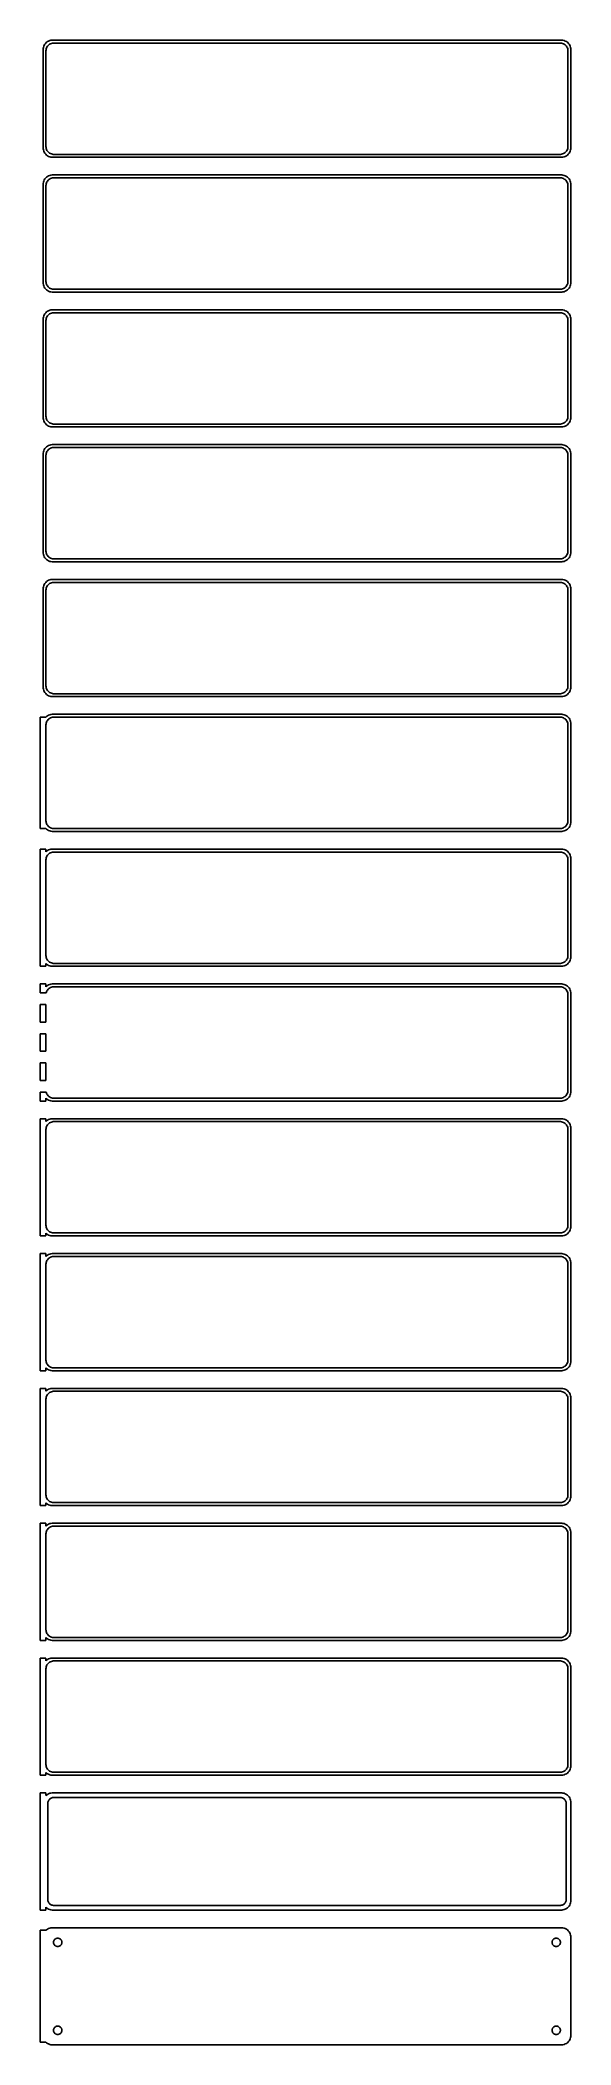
# Model space of a CAD drawing. Header units: metres. Extents: x -136 to 135, y 1005 to 2031.
import ezdxf

# ---------------------------------------------------------------- set-up
doc = ezdxf.new("R2010")
doc.units = ezdxf.units.M

msp = doc.modelspace()

# ---------------------------------------------------------------- linework, layer by layer
for p, q in [((-134.961, 2026.63), (-135, 2026)), ((-135, 2026), (-135, 1976)), ((-134.843, 2027.24), (-134.961, 2026.63)), ((-134.649, 2027.84), (-134.843, 2027.24)), ((-134.382, 2028.41), (-134.649, 2027.84)), ((-134.045, 2028.94), (-134.382, 2028.41)), ((-133.645, 2029.42), (-134.045, 2028.94)), ((-133.187, 2029.85), (-133.645, 2029.42)), ((-133.5, 2025.5), (-133.468, 2026)), ((-133.5, 1976.5), (-133.5, 2025.5)), ((-133.468, 2026), (-133.374, 2026.49)), ((-133.374, 2026.49), (-133.219, 2026.97)), ((-133.219, 2026.97), (-133.005, 2027.43)), ((-132.679, 2030.22), (-133.187, 2029.85)), ((-133.005, 2027.43), (-132.736, 2027.85)), ((-132.736, 2027.85), (-132.416, 2028.24)), ((-132.129, 2030.52), (-132.679, 2030.22)), ((-132.416, 2028.24), (-132.05, 2028.58)), ((-131.545, 2030.76), (-132.129, 2030.52)), ((-132.05, 2028.58), (-131.643, 2028.88)), ((-131.643, 2028.88), (-131.203, 2029.12)), ((-130.937, 2030.91), (-131.545, 2030.76)), ((-131.203, 2029.12), (-130.736, 2029.3)), ((-130.314, 2030.99), (-130.937, 2030.91)), ((-130.736, 2029.3), (-130.25, 2029.43)), ((130.314, 2030.99), (-130.314, 2030.99)), ((-130.25, 2029.43), (-129.751, 2029.49)), ((-129.751, 2029.49), (129.751, 2029.49)), ((129.751, 2029.49), (130.25, 2029.43)), ((130.25, 2029.43), (130.736, 2029.3)), ((130.937, 2030.91), (130.314, 2030.99)), ((130.736, 2029.3), (131.203, 2029.12)), ((131.545, 2030.76), (130.937, 2030.91)), ((131.203, 2029.12), (131.643, 2028.88)), ((132.129, 2030.52), (131.545, 2030.76)), ((131.643, 2028.88), (132.05, 2028.58)), ((132.05, 2028.58), (132.416, 2028.24)), ((132.679, 2030.22), (132.129, 2030.52)), ((132.416, 2028.24), (132.736, 2027.85)), ((133.187, 2029.85), (132.679, 2030.22)), ((132.736, 2027.85), (133.005, 2027.43)), ((133.005, 2027.43), (133.219, 2026.97)), ((133.645, 2029.42), (133.187, 2029.85)), ((133.219, 2026.97), (133.374, 2026.49)), ((133.374, 2026.49), (133.468, 2026)), ((133.468, 2026), (133.5, 2025.5)), ((133.5, 2025.5), (133.5, 1976.5)), ((134.045, 2028.94), (133.645, 2029.42)), ((134.382, 2028.41), (134.045, 2028.94)), ((134.649, 2027.84), (134.382, 2028.41)), ((134.843, 2027.24), (134.649, 2027.84)), ((134.961, 2026.63), (134.843, 2027.24)), ((135, 2026), (134.961, 2026.63)), ((135, 1976), (135, 2026)), ((-135, 1976), (-134.961, 1975.37)), ((-134.961, 1975.37), (-134.843, 1974.76)), ((-134.843, 1974.76), (-134.649, 1974.16)), ((-134.649, 1974.16), (-134.382, 1973.59)), ((-134.382, 1973.59), (-134.045, 1973.06)), ((-134.045, 1973.06), (-133.645, 1972.58)), ((-133.645, 1972.58), (-133.187, 1972.15)), ((-133.468, 1976), (-133.5, 1976.5)), ((-133.374, 1975.51), (-133.468, 1976)), ((-133.219, 1975.03), (-133.374, 1975.51)), ((-133.005, 1974.57), (-133.219, 1975.03)), ((-133.187, 1972.15), (-132.679, 1971.78)), ((-132.736, 1974.15), (-133.005, 1974.57)), ((-132.416, 1973.76), (-132.736, 1974.15)), ((-132.679, 1971.78), (-132.129, 1971.48)), ((-132.05, 1973.42), (-132.416, 1973.76)), ((-132.129, 1971.48), (-131.545, 1971.24)), ((-131.643, 1973.12), (-132.05, 1973.42)), ((-131.203, 1972.88), (-131.643, 1973.12)), ((-131.545, 1971.24), (-130.937, 1971.09)), ((-130.736, 1972.7), (-131.203, 1972.88)), ((-130.937, 1971.09), (-130.314, 1971.01)), ((-130.25, 1972.57), (-130.736, 1972.7)), ((-130.314, 1971.01), (130.314, 1971.01)), ((-129.751, 1972.51), (-130.25, 1972.57)), ((129.751, 1972.51), (-129.751, 1972.51)), ((130.25, 1972.57), (129.751, 1972.51)), ((130.736, 1972.7), (130.25, 1972.57)), ((130.314, 1971.01), (130.937, 1971.09)), ((131.203, 1972.88), (130.736, 1972.7)), ((130.937, 1971.09), (131.545, 1971.24)), ((131.643, 1973.12), (131.203, 1972.88)), ((131.545, 1971.24), (132.129, 1971.48)), ((132.05, 1973.42), (131.643, 1973.12)), ((132.416, 1973.76), (132.05, 1973.42)), ((132.129, 1971.48), (132.679, 1971.78)), ((132.736, 1974.15), (132.416, 1973.76)), ((132.679, 1971.78), (133.187, 1972.15)), ((133.005, 1974.57), (132.736, 1974.15)), ((133.219, 1975.03), (133.005, 1974.57)), ((133.187, 1972.15), (133.645, 1972.58)), ((133.374, 1975.51), (133.219, 1975.03)), ((133.468, 1976), (133.374, 1975.51)), ((133.5, 1976.5), (133.468, 1976)), ((133.645, 1972.58), (134.045, 1973.06)), ((134.045, 1973.06), (134.382, 1973.59)), ((134.382, 1973.59), (134.649, 1974.16)), ((134.649, 1974.16), (134.843, 1974.76)), ((134.843, 1974.76), (134.961, 1975.37)), ((134.961, 1975.37), (135, 1976)), ((-134.045, 1959.94), (-134.382, 1959.41)), ((-133.645, 1960.42), (-134.045, 1959.94)), ((-133.187, 1960.85), (-133.645, 1960.42)), ((-132.679, 1961.22), (-133.187, 1960.85)), ((-132.129, 1961.52), (-132.679, 1961.22)), ((-131.545, 1961.76), (-132.129, 1961.52)), ((-132.05, 1959.58), (-131.643, 1959.88)), ((-131.643, 1959.88), (-131.203, 1960.12)), ((-130.937, 1961.91), (-131.545, 1961.76)), ((-131.203, 1960.12), (-130.736, 1960.3)), ((-130.314, 1961.99), (-130.937, 1961.91)), ((-130.736, 1960.3), (-130.25, 1960.43)), ((130.314, 1961.99), (-130.314, 1961.99)), ((-130.25, 1960.43), (-129.751, 1960.49)), ((-129.751, 1960.49), (129.751, 1960.49)), ((129.751, 1960.49), (130.25, 1960.43)), ((130.25, 1960.43), (130.736, 1960.3)), ((130.937, 1961.91), (130.314, 1961.99)), ((130.736, 1960.3), (131.203, 1960.12)), ((131.545, 1961.76), (130.937, 1961.91)), ((131.203, 1960.12), (131.643, 1959.88)), ((132.129, 1961.52), (131.545, 1961.76)), ((131.643, 1959.88), (132.05, 1959.58)), ((132.679, 1961.22), (132.129, 1961.52)), ((133.187, 1960.85), (132.679, 1961.22)), ((133.645, 1960.42), (133.187, 1960.85)), ((134.045, 1959.94), (133.645, 1960.42)), ((134.382, 1959.41), (134.045, 1959.94)), ((-134.961, 1957.63), (-135, 1957)), ((-135, 1957), (-135, 1907)), ((-134.843, 1958.24), (-134.961, 1957.63)), ((-134.649, 1958.84), (-134.843, 1958.24)), ((-134.382, 1959.41), (-134.649, 1958.84)), ((-133.5, 1956.5), (-133.468, 1957)), ((-133.5, 1907.5), (-133.5, 1956.5)), ((-133.468, 1957), (-133.374, 1957.49)), ((-133.374, 1957.49), (-133.219, 1957.97)), ((-133.219, 1957.97), (-133.005, 1958.43)), ((-133.005, 1958.43), (-132.736, 1958.85)), ((-132.736, 1958.85), (-132.416, 1959.24)), ((-132.416, 1959.24), (-132.05, 1959.58)), ((132.05, 1959.58), (132.416, 1959.24)), ((132.416, 1959.24), (132.736, 1958.85)), ((132.736, 1958.85), (133.005, 1958.43)), ((133.005, 1958.43), (133.219, 1957.97)), ((133.219, 1957.97), (133.374, 1957.49)), ((133.374, 1957.49), (133.468, 1957)), ((133.468, 1957), (133.5, 1956.5)), ((133.5, 1956.5), (133.5, 1907.5)), ((134.649, 1958.84), (134.382, 1959.41)), ((134.843, 1958.24), (134.649, 1958.84)), ((134.961, 1957.63), (134.843, 1958.24)), ((135, 1957), (134.961, 1957.63)), ((135, 1907), (135, 1957)), ((-135, 1907), (-134.961, 1906.37)), ((-134.961, 1906.37), (-134.843, 1905.76)), ((-134.843, 1905.76), (-134.649, 1905.16)), ((-134.649, 1905.16), (-134.382, 1904.59)), ((-134.382, 1904.59), (-134.045, 1904.06)), ((-134.045, 1904.06), (-133.645, 1903.58)), ((-133.645, 1903.58), (-133.187, 1903.15)), ((-133.468, 1907), (-133.5, 1907.5)), ((-133.374, 1906.51), (-133.468, 1907)), ((-133.219, 1906.03), (-133.374, 1906.51)), ((-133.005, 1905.57), (-133.219, 1906.03)), ((-133.187, 1903.15), (-132.679, 1902.78)), ((-132.736, 1905.15), (-133.005, 1905.57)), ((-132.416, 1904.76), (-132.736, 1905.15)), ((-132.679, 1902.78), (-132.129, 1902.48)), ((-132.05, 1904.42), (-132.416, 1904.76)), ((-132.129, 1902.48), (-131.545, 1902.24)), ((-131.643, 1904.12), (-132.05, 1904.42)), ((-131.203, 1903.88), (-131.643, 1904.12)), ((-131.545, 1902.24), (-130.937, 1902.09)), ((-130.736, 1903.7), (-131.203, 1903.88)), ((-130.937, 1902.09), (-130.314, 1902.01)), ((-130.25, 1903.57), (-130.736, 1903.7)), ((-130.314, 1902.01), (130.314, 1902.01)), ((-129.751, 1903.51), (-130.25, 1903.57)), ((129.751, 1903.51), (-129.751, 1903.51)), ((130.25, 1903.57), (129.751, 1903.51)), ((130.736, 1903.7), (130.25, 1903.57)), ((130.314, 1902.01), (130.937, 1902.09)), ((131.203, 1903.88), (130.736, 1903.7)), ((130.937, 1902.09), (131.545, 1902.24)), ((131.643, 1904.12), (131.203, 1903.88)), ((131.545, 1902.24), (132.129, 1902.48)), ((132.05, 1904.42), (131.643, 1904.12)), ((132.416, 1904.76), (132.05, 1904.42)), ((132.129, 1902.48), (132.679, 1902.78)), ((132.736, 1905.15), (132.416, 1904.76)), ((132.679, 1902.78), (133.187, 1903.15)), ((133.005, 1905.57), (132.736, 1905.15)), ((133.219, 1906.03), (133.005, 1905.57)), ((133.187, 1903.15), (133.645, 1903.58)), ((133.374, 1906.51), (133.219, 1906.03)), ((133.468, 1907), (133.374, 1906.51)), ((133.5, 1907.5), (133.468, 1907)), ((133.645, 1903.58), (134.045, 1904.06)), ((134.045, 1904.06), (134.382, 1904.59)), ((134.382, 1904.59), (134.649, 1905.16)), ((134.649, 1905.16), (134.843, 1905.76)), ((134.843, 1905.76), (134.961, 1906.37)), ((134.961, 1906.37), (135, 1907)), ((-134.961, 1888.63), (-135, 1888)), ((-135, 1888), (-135, 1838)), ((-134.843, 1889.24), (-134.961, 1888.63)), ((-134.649, 1889.84), (-134.843, 1889.24)), ((-134.382, 1890.41), (-134.649, 1889.84)), ((-134.045, 1890.94), (-134.382, 1890.41)), ((-133.645, 1891.42), (-134.045, 1890.94)), ((-133.187, 1891.85), (-133.645, 1891.42)), ((-133.5, 1887.5), (-133.468, 1888)), ((-133.468, 1888), (-133.374, 1888.49)), ((-133.374, 1888.49), (-133.219, 1888.97)), ((-133.219, 1888.97), (-133.005, 1889.43)), ((-132.679, 1892.22), (-133.187, 1891.85)), ((-133.005, 1889.43), (-132.736, 1889.85)), ((-132.736, 1889.85), (-132.416, 1890.24)), ((-132.129, 1892.52), (-132.679, 1892.22)), ((-132.416, 1890.24), (-132.05, 1890.58)), ((-131.545, 1892.76), (-132.129, 1892.52)), ((-132.05, 1890.58), (-131.643, 1890.88)), ((-131.643, 1890.88), (-131.203, 1891.12)), ((-130.937, 1892.91), (-131.545, 1892.76)), ((-131.203, 1891.12), (-130.736, 1891.3)), ((-130.314, 1892.99), (-130.937, 1892.91)), ((-130.736, 1891.3), (-130.25, 1891.43)), ((130.314, 1892.99), (-130.314, 1892.99)), ((-130.25, 1891.43), (-129.751, 1891.49)), ((-129.751, 1891.49), (129.751, 1891.49)), ((129.751, 1891.49), (130.25, 1891.43)), ((130.25, 1891.43), (130.736, 1891.3)), ((130.937, 1892.91), (130.314, 1892.99)), ((130.736, 1891.3), (131.203, 1891.12)), ((131.545, 1892.76), (130.937, 1892.91)), ((131.203, 1891.12), (131.643, 1890.88)), ((132.129, 1892.52), (131.545, 1892.76)), ((131.643, 1890.88), (132.05, 1890.58)), ((132.05, 1890.58), (132.416, 1890.24)), ((132.679, 1892.22), (132.129, 1892.52)), ((132.416, 1890.24), (132.736, 1889.85)), ((133.187, 1891.85), (132.679, 1892.22)), ((132.736, 1889.85), (133.005, 1889.43)), ((133.005, 1889.43), (133.219, 1888.97)), ((133.645, 1891.42), (133.187, 1891.85)), ((133.219, 1888.97), (133.374, 1888.49)), ((133.374, 1888.49), (133.468, 1888)), ((133.468, 1888), (133.5, 1887.5)), ((134.045, 1890.94), (133.645, 1891.42)), ((134.382, 1890.41), (134.045, 1890.94)), ((134.649, 1889.84), (134.382, 1890.41)), ((134.843, 1889.24), (134.649, 1889.84)), ((134.961, 1888.63), (134.843, 1889.24)), ((135, 1888), (134.961, 1888.63)), ((135, 1838), (135, 1888)), ((-133.5, 1838.5), (-133.5, 1887.5)), ((133.5, 1887.5), (133.5, 1838.5)), ((-135, 1838), (-134.961, 1837.37)), ((-134.961, 1837.37), (-134.843, 1836.76)), ((-134.843, 1836.76), (-134.649, 1836.16)), ((-133.468, 1838), (-133.5, 1838.5)), ((-133.374, 1837.51), (-133.468, 1838)), ((-133.219, 1837.03), (-133.374, 1837.51)), ((-133.005, 1836.57), (-133.219, 1837.03)), ((-132.736, 1836.15), (-133.005, 1836.57)), ((133.005, 1836.57), (132.736, 1836.15)), ((133.219, 1837.03), (133.005, 1836.57)), ((133.374, 1837.51), (133.219, 1837.03)), ((133.468, 1838), (133.374, 1837.51)), ((133.5, 1838.5), (133.468, 1838)), ((134.649, 1836.16), (134.843, 1836.76)), ((134.843, 1836.76), (134.961, 1837.37)), ((134.961, 1837.37), (135, 1838)), ((-134.649, 1836.16), (-134.382, 1835.59)), ((-134.382, 1835.59), (-134.045, 1835.06)), ((-134.045, 1835.06), (-133.645, 1834.58)), ((-133.645, 1834.58), (-133.187, 1834.15)), ((-133.187, 1834.15), (-132.679, 1833.78)), ((-132.416, 1835.76), (-132.736, 1836.15)), ((-132.679, 1833.78), (-132.129, 1833.48)), ((-132.05, 1835.42), (-132.416, 1835.76)), ((-132.129, 1833.48), (-131.545, 1833.24)), ((-131.643, 1835.12), (-132.05, 1835.42)), ((-131.203, 1834.88), (-131.643, 1835.12)), ((-131.545, 1833.24), (-130.937, 1833.09)), ((-130.736, 1834.7), (-131.203, 1834.88)), ((-130.937, 1833.09), (-130.314, 1833.01)), ((-130.25, 1834.57), (-130.736, 1834.7)), ((-130.314, 1833.01), (130.314, 1833.01)), ((-129.751, 1834.51), (-130.25, 1834.57)), ((129.751, 1834.51), (-129.751, 1834.51)), ((130.25, 1834.57), (129.751, 1834.51)), ((130.736, 1834.7), (130.25, 1834.57)), ((130.314, 1833.01), (130.937, 1833.09)), ((131.203, 1834.88), (130.736, 1834.7)), ((130.937, 1833.09), (131.545, 1833.24)), ((131.643, 1835.12), (131.203, 1834.88)), ((131.545, 1833.24), (132.129, 1833.48)), ((132.05, 1835.42), (131.643, 1835.12)), ((132.416, 1835.76), (132.05, 1835.42)), ((132.129, 1833.48), (132.679, 1833.78)), ((132.736, 1836.15), (132.416, 1835.76)), ((132.679, 1833.78), (133.187, 1834.15)), ((133.187, 1834.15), (133.645, 1834.58)), ((133.645, 1834.58), (134.045, 1835.06)), ((134.045, 1835.06), (134.382, 1835.59)), ((134.382, 1835.59), (134.649, 1836.16)), ((-134.961, 1819.63), (-135, 1819)), ((-135, 1819), (-135, 1769)), ((-134.843, 1820.24), (-134.961, 1819.63)), ((-134.649, 1820.84), (-134.843, 1820.24)), ((-134.382, 1821.41), (-134.649, 1820.84)), ((-134.045, 1821.94), (-134.382, 1821.41)), ((-133.645, 1822.42), (-134.045, 1821.94)), ((-133.187, 1822.85), (-133.645, 1822.42)), ((-133.5, 1818.5), (-133.468, 1819)), ((-133.5, 1769.5), (-133.5, 1818.5)), ((-133.468, 1819), (-133.374, 1819.49)), ((-133.374, 1819.49), (-133.219, 1819.97)), ((-133.219, 1819.97), (-133.005, 1820.43)), ((-132.679, 1823.22), (-133.187, 1822.85)), ((-133.005, 1820.43), (-132.736, 1820.85)), ((-132.736, 1820.85), (-132.416, 1821.24)), ((-132.129, 1823.52), (-132.679, 1823.22)), ((-132.416, 1821.24), (-132.05, 1821.58)), ((-131.545, 1823.76), (-132.129, 1823.52)), ((-132.05, 1821.58), (-131.643, 1821.88)), ((-131.643, 1821.88), (-131.203, 1822.12)), ((-130.937, 1823.91), (-131.545, 1823.76)), ((-131.203, 1822.12), (-130.736, 1822.3)), ((-130.314, 1823.99), (-130.937, 1823.91)), ((-130.736, 1822.3), (-130.25, 1822.43)), ((130.314, 1823.99), (-130.314, 1823.99)), ((-130.25, 1822.43), (-129.751, 1822.49)), ((-129.751, 1822.49), (129.751, 1822.49)), ((129.751, 1822.49), (130.25, 1822.43)), ((130.25, 1822.43), (130.736, 1822.3)), ((130.937, 1823.91), (130.314, 1823.99)), ((130.736, 1822.3), (131.203, 1822.12)), ((131.545, 1823.76), (130.937, 1823.91)), ((131.203, 1822.12), (131.643, 1821.88)), ((132.129, 1823.52), (131.545, 1823.76)), ((131.643, 1821.88), (132.05, 1821.58)), ((132.05, 1821.58), (132.416, 1821.24)), ((132.679, 1823.22), (132.129, 1823.52)), ((132.416, 1821.24), (132.736, 1820.85)), ((133.187, 1822.85), (132.679, 1823.22)), ((132.736, 1820.85), (133.005, 1820.43)), ((133.005, 1820.43), (133.219, 1819.97)), ((133.645, 1822.42), (133.187, 1822.85)), ((133.219, 1819.97), (133.374, 1819.49)), ((133.374, 1819.49), (133.468, 1819)), ((133.468, 1819), (133.5, 1818.5)), ((133.5, 1818.5), (133.5, 1769.5)), ((134.045, 1821.94), (133.645, 1822.42)), ((134.382, 1821.41), (134.045, 1821.94)), ((134.649, 1820.84), (134.382, 1821.41)), ((134.843, 1820.24), (134.649, 1820.84)), ((134.961, 1819.63), (134.843, 1820.24)), ((135, 1819), (134.961, 1819.63)), ((135, 1769), (135, 1819)), ((-135, 1769), (-134.961, 1768.37)), ((-134.961, 1768.37), (-134.843, 1767.76)), ((-134.843, 1767.76), (-134.649, 1767.16)), ((-134.649, 1767.16), (-134.382, 1766.59)), ((-134.382, 1766.59), (-134.045, 1766.06)), ((-134.045, 1766.06), (-133.645, 1765.58)), ((-133.645, 1765.58), (-133.187, 1765.15)), ((-133.468, 1769), (-133.5, 1769.5)), ((-133.374, 1768.51), (-133.468, 1769)), ((-133.219, 1768.03), (-133.374, 1768.51)), ((-133.005, 1767.57), (-133.219, 1768.03)), ((-133.187, 1765.15), (-132.679, 1764.78)), ((-132.736, 1767.15), (-133.005, 1767.57)), ((-132.416, 1766.76), (-132.736, 1767.15)), ((-132.679, 1764.78), (-132.129, 1764.48)), ((-132.05, 1766.42), (-132.416, 1766.76)), ((-131.643, 1766.12), (-132.05, 1766.42)), ((-131.203, 1765.88), (-131.643, 1766.12)), ((-130.736, 1765.7), (-131.203, 1765.88)), ((-130.25, 1765.57), (-130.736, 1765.7)), ((-129.751, 1765.51), (-130.25, 1765.57)), ((129.751, 1765.51), (-129.751, 1765.51)), ((130.25, 1765.57), (129.751, 1765.51)), ((130.736, 1765.7), (130.25, 1765.57)), ((131.203, 1765.88), (130.736, 1765.7)), ((131.643, 1766.12), (131.203, 1765.88)), ((132.05, 1766.42), (131.643, 1766.12)), ((132.416, 1766.76), (132.05, 1766.42)), ((132.129, 1764.48), (132.679, 1764.78)), ((132.736, 1767.15), (132.416, 1766.76)), ((132.679, 1764.78), (133.187, 1765.15)), ((133.005, 1767.57), (132.736, 1767.15)), ((133.219, 1768.03), (133.005, 1767.57)), ((133.187, 1765.15), (133.645, 1765.58)), ((133.374, 1768.51), (133.219, 1768.03)), ((133.468, 1769), (133.374, 1768.51)), ((133.5, 1769.5), (133.468, 1769)), ((133.645, 1765.58), (134.045, 1766.06)), ((134.045, 1766.06), (134.382, 1766.59)), ((134.382, 1766.59), (134.649, 1767.16)), ((134.649, 1767.16), (134.843, 1767.76)), ((134.843, 1767.76), (134.961, 1768.37)), ((134.961, 1768.37), (135, 1769)), ((-132.129, 1754.52), (-132.679, 1754.22)), ((-132.129, 1764.48), (-131.545, 1764.24)), ((-131.545, 1754.76), (-132.129, 1754.52)), ((-131.545, 1764.24), (-130.937, 1764.09)), ((-130.937, 1754.91), (-131.545, 1754.76)), ((-130.937, 1764.09), (-130.314, 1764.01)), ((-130.314, 1754.99), (-130.937, 1754.91)), ((-130.314, 1764.01), (130.314, 1764.01)), ((130.314, 1754.99), (-130.314, 1754.99)), ((130.314, 1764.01), (130.937, 1764.09)), ((130.937, 1754.91), (130.314, 1754.99)), ((130.937, 1764.09), (131.545, 1764.24)), ((131.545, 1754.76), (130.937, 1754.91)), ((131.545, 1764.24), (132.129, 1764.48)), ((132.129, 1754.52), (131.545, 1754.76)), ((132.679, 1754.22), (132.129, 1754.52)), ((-134.961, 1750.63), (-135, 1750)), ((-135, 1750), (-135, 1700)), ((-134.843, 1751.24), (-134.961, 1750.63)), ((-134.649, 1751.84), (-134.843, 1751.24)), ((-134.382, 1752.41), (-134.649, 1751.84)), ((-134.045, 1752.94), (-134.382, 1752.41)), ((-133.645, 1753.42), (-134.045, 1752.94)), ((-133.187, 1753.85), (-133.645, 1753.42)), ((-133.5, 1749.5), (-133.468, 1750)), ((-133.5, 1700.5), (-133.5, 1749.5)), ((-133.468, 1750), (-133.374, 1750.49)), ((-133.374, 1750.49), (-133.219, 1750.97)), ((-133.219, 1750.97), (-133.005, 1751.43)), ((-132.679, 1754.22), (-133.187, 1753.85)), ((-133.005, 1751.43), (-132.736, 1751.85)), ((-132.736, 1751.85), (-132.416, 1752.24)), ((-132.416, 1752.24), (-132.05, 1752.58)), ((-132.05, 1752.58), (-131.643, 1752.88)), ((-131.643, 1752.88), (-131.203, 1753.12)), ((-131.203, 1753.12), (-130.736, 1753.3)), ((-130.736, 1753.3), (-130.25, 1753.43)), ((-130.25, 1753.43), (-129.751, 1753.49)), ((-129.751, 1753.49), (129.751, 1753.49)), ((129.751, 1753.49), (130.25, 1753.43)), ((130.25, 1753.43), (130.736, 1753.3)), ((130.736, 1753.3), (131.203, 1753.12)), ((131.203, 1753.12), (131.643, 1752.88)), ((131.643, 1752.88), (132.05, 1752.58)), ((132.05, 1752.58), (132.416, 1752.24)), ((132.416, 1752.24), (132.736, 1751.85)), ((133.187, 1753.85), (132.679, 1754.22)), ((132.736, 1751.85), (133.005, 1751.43)), ((133.005, 1751.43), (133.219, 1750.97)), ((133.645, 1753.42), (133.187, 1753.85)), ((133.219, 1750.97), (133.374, 1750.49)), ((133.374, 1750.49), (133.468, 1750)), ((133.468, 1750), (133.5, 1749.5)), ((133.5, 1749.5), (133.5, 1700.5)), ((134.045, 1752.94), (133.645, 1753.42)), ((134.382, 1752.41), (134.045, 1752.94)), ((134.649, 1751.84), (134.382, 1752.41)), ((134.843, 1751.24), (134.649, 1751.84)), ((134.961, 1750.63), (134.843, 1751.24)), ((135, 1750), (134.961, 1750.63)), ((135, 1700), (135, 1750)), ((-135, 1700), (-134.961, 1699.37)), ((-134.961, 1699.37), (-134.843, 1698.76)), ((-134.843, 1698.76), (-134.649, 1698.16)), ((-134.649, 1698.16), (-134.382, 1697.59)), ((-134.382, 1697.59), (-134.045, 1697.06)), ((-134.045, 1697.06), (-133.645, 1696.58)), ((-133.645, 1696.58), (-133.187, 1696.15)), ((-133.468, 1700), (-133.5, 1700.5)), ((-133.374, 1699.51), (-133.468, 1700)), ((-133.219, 1699.03), (-133.374, 1699.51)), ((-133.005, 1698.57), (-133.219, 1699.03)), ((-133.187, 1696.15), (-132.679, 1695.78)), ((-132.736, 1698.15), (-133.005, 1698.57)), ((-132.416, 1697.76), (-132.736, 1698.15)), ((-132.679, 1695.78), (-132.129, 1695.48)), ((-132.05, 1697.42), (-132.416, 1697.76)), ((-132.129, 1695.48), (-131.545, 1695.24)), ((-131.643, 1697.12), (-132.05, 1697.42)), ((-131.203, 1696.88), (-131.643, 1697.12)), ((-131.545, 1695.24), (-130.937, 1695.09)), ((-130.736, 1696.7), (-131.203, 1696.88)), ((-130.937, 1695.09), (-130.314, 1695.01)), ((-130.25, 1696.57), (-130.736, 1696.7)), ((-130.314, 1695.01), (130.314, 1695.01)), ((-129.751, 1696.51), (-130.25, 1696.57)), ((129.751, 1696.51), (-129.751, 1696.51)), ((130.25, 1696.57), (129.751, 1696.51)), ((130.736, 1696.7), (130.25, 1696.57)), ((130.314, 1695.01), (130.937, 1695.09)), ((131.203, 1696.88), (130.736, 1696.7)), ((130.937, 1695.09), (131.545, 1695.24)), ((131.643, 1697.12), (131.203, 1696.88)), ((131.545, 1695.24), (132.129, 1695.48)), ((132.05, 1697.42), (131.643, 1697.12)), ((132.416, 1697.76), (132.05, 1697.42)), ((132.129, 1695.48), (132.679, 1695.78)), ((132.736, 1698.15), (132.416, 1697.76)), ((132.679, 1695.78), (133.187, 1696.15)), ((133.005, 1698.57), (132.736, 1698.15)), ((133.219, 1699.03), (133.005, 1698.57)), ((133.187, 1696.15), (133.645, 1696.58)), ((133.374, 1699.51), (133.219, 1699.03)), ((133.468, 1700), (133.374, 1699.51)), ((133.5, 1700.5), (133.468, 1700)), ((133.645, 1696.58), (134.045, 1697.06)), ((134.045, 1697.06), (134.382, 1697.59)), ((134.382, 1697.59), (134.649, 1698.16)), ((134.649, 1698.16), (134.843, 1698.76)), ((134.843, 1698.76), (134.961, 1699.37)), ((134.961, 1699.37), (135, 1700)), ((-133.5, 1684.56), (-136.5, 1684.56)), ((-136.5, 1684.56), (-136.5, 1627.44)), ((-133.187, 1684.85), (-133.5, 1684.56)), ((-132.679, 1685.22), (-133.187, 1684.85)), ((-133.005, 1682.43), (-132.736, 1682.85)), ((-132.736, 1682.85), (-132.416, 1683.24)), ((-132.129, 1685.52), (-132.679, 1685.22)), ((-132.416, 1683.24), (-132.05, 1683.58)), ((-131.545, 1685.76), (-132.129, 1685.52)), ((-132.05, 1683.58), (-131.643, 1683.88)), ((-131.643, 1683.88), (-131.203, 1684.12)), ((-130.937, 1685.91), (-131.545, 1685.76)), ((-131.203, 1684.12), (-130.736, 1684.3)), ((-130.314, 1685.99), (-130.937, 1685.91)), ((-130.736, 1684.3), (-130.25, 1684.43)), ((130.314, 1685.99), (-130.314, 1685.99)), ((-130.25, 1684.43), (-129.751, 1684.49)), ((-129.751, 1684.49), (129.751, 1684.49)), ((129.751, 1684.49), (130.25, 1684.43)), ((130.25, 1684.43), (130.736, 1684.3)), ((130.937, 1685.91), (130.314, 1685.99)), ((130.736, 1684.3), (131.203, 1684.12)), ((131.545, 1685.76), (130.937, 1685.91)), ((131.203, 1684.12), (131.643, 1683.88)), ((132.129, 1685.52), (131.545, 1685.76)), ((131.643, 1683.88), (132.05, 1683.58)), ((132.05, 1683.58), (132.416, 1683.24)), ((132.679, 1685.22), (132.129, 1685.52)), ((132.416, 1683.24), (132.736, 1682.85)), ((133.187, 1684.85), (132.679, 1685.22)), ((132.736, 1682.85), (133.005, 1682.43)), ((133.645, 1684.42), (133.187, 1684.85)), ((134.045, 1683.94), (133.645, 1684.42)), ((134.382, 1683.41), (134.045, 1683.94)), ((134.649, 1682.84), (134.382, 1683.41)), ((134.843, 1682.24), (134.649, 1682.84)), ((-133.5, 1680.5), (-133.468, 1681)), ((-133.5, 1631.5), (-133.5, 1680.5)), ((-133.468, 1681), (-133.374, 1681.49)), ((-133.374, 1681.49), (-133.219, 1681.97)), ((-133.219, 1681.97), (-133.005, 1682.43)), ((133.005, 1682.43), (133.219, 1681.97)), ((133.219, 1681.97), (133.374, 1681.49)), ((133.374, 1681.49), (133.468, 1681)), ((133.468, 1681), (133.5, 1680.5)), ((133.5, 1680.5), (133.5, 1631.5)), ((134.961, 1681.63), (134.843, 1682.24)), ((135, 1681), (134.961, 1681.63)), ((135, 1631), (135, 1681)), ((-133.468, 1631), (-133.5, 1631.5)), ((133.5, 1631.5), (133.468, 1631)), ((-136.5, 1627.44), (-133.5, 1627.44)), ((-133.5, 1627.44), (-133.187, 1627.15)), ((-133.374, 1630.51), (-133.468, 1631)), ((-133.219, 1630.03), (-133.374, 1630.51)), ((-133.005, 1629.57), (-133.219, 1630.03)), ((-133.187, 1627.15), (-132.679, 1626.78)), ((-132.736, 1629.15), (-133.005, 1629.57)), ((-132.416, 1628.76), (-132.736, 1629.15)), ((-132.679, 1626.78), (-132.129, 1626.48)), ((-132.05, 1628.42), (-132.416, 1628.76)), ((-132.129, 1626.48), (-131.545, 1626.24)), ((-131.643, 1628.12), (-132.05, 1628.42)), ((-131.203, 1627.88), (-131.643, 1628.12)), ((-131.545, 1626.24), (-130.937, 1626.09)), ((-130.736, 1627.7), (-131.203, 1627.88)), ((-130.937, 1626.09), (-130.314, 1626.01)), ((-130.25, 1627.57), (-130.736, 1627.7)), ((-130.314, 1626.01), (130.314, 1626.01)), ((-129.751, 1627.51), (-130.25, 1627.57)), ((129.751, 1627.51), (-129.751, 1627.51)), ((130.25, 1627.57), (129.751, 1627.51)), ((130.736, 1627.7), (130.25, 1627.57)), ((130.314, 1626.01), (130.937, 1626.09)), ((131.203, 1627.88), (130.736, 1627.7)), ((130.937, 1626.09), (131.545, 1626.24)), ((131.643, 1628.12), (131.203, 1627.88)), ((131.545, 1626.24), (132.129, 1626.48)), ((132.05, 1628.42), (131.643, 1628.12)), ((132.416, 1628.76), (132.05, 1628.42)), ((132.129, 1626.48), (132.679, 1626.78)), ((132.736, 1629.15), (132.416, 1628.76)), ((132.679, 1626.78), (133.187, 1627.15)), ((133.005, 1629.57), (132.736, 1629.15)), ((133.219, 1630.03), (133.005, 1629.57)), ((133.187, 1627.15), (133.645, 1627.58)), ((133.374, 1630.51), (133.219, 1630.03)), ((133.468, 1631), (133.374, 1630.51)), ((133.645, 1627.58), (134.045, 1628.06)), ((134.045, 1628.06), (134.382, 1628.59)), ((134.382, 1628.59), (134.649, 1629.16)), ((134.649, 1629.16), (134.843, 1629.76)), ((134.843, 1629.76), (134.961, 1630.37)), ((134.961, 1630.37), (135, 1631)), ((-133.5, 1616.97), (-136.5, 1616.97)), ((-136.5, 1616.97), (-136.5, 1557.03)), ((-133.5, 1615.56), (-133.5, 1616.97)), ((-133.187, 1615.85), (-133.5, 1615.56)), ((-133.5, 1611.5), (-133.468, 1612)), ((-133.5, 1562.5), (-133.5, 1611.5)), ((-133.468, 1612), (-133.374, 1612.49)), ((-133.374, 1612.49), (-133.219, 1612.97)), ((-133.219, 1612.97), (-133.005, 1613.43)), ((-132.679, 1616.22), (-133.187, 1615.85)), ((-133.005, 1613.43), (-132.736, 1613.85)), ((-132.736, 1613.85), (-132.416, 1614.24)), ((-132.129, 1616.52), (-132.679, 1616.22)), ((-132.416, 1614.24), (-132.05, 1614.58)), ((-131.545, 1616.76), (-132.129, 1616.52)), ((-132.05, 1614.58), (-131.643, 1614.88)), ((-131.643, 1614.88), (-131.203, 1615.12)), ((-130.937, 1616.91), (-131.545, 1616.76)), ((-131.203, 1615.12), (-130.736, 1615.3)), ((-130.314, 1616.99), (-130.937, 1616.91)), ((-130.736, 1615.3), (-130.25, 1615.43)), ((130.314, 1616.99), (-130.314, 1616.99)), ((-130.25, 1615.43), (-129.751, 1615.49)), ((-129.751, 1615.49), (129.751, 1615.49)), ((129.751, 1615.49), (130.25, 1615.43)), ((130.25, 1615.43), (130.736, 1615.3)), ((130.937, 1616.91), (130.314, 1616.99)), ((130.736, 1615.3), (131.203, 1615.12)), ((131.545, 1616.76), (130.937, 1616.91)), ((131.203, 1615.12), (131.643, 1614.88)), ((132.129, 1616.52), (131.545, 1616.76)), ((131.643, 1614.88), (132.05, 1614.58)), ((132.05, 1614.58), (132.416, 1614.24)), ((132.679, 1616.22), (132.129, 1616.52)), ((132.416, 1614.24), (132.736, 1613.85)), ((133.187, 1615.85), (132.679, 1616.22)), ((132.736, 1613.85), (133.005, 1613.43)), ((133.005, 1613.43), (133.219, 1612.97)), ((133.645, 1615.42), (133.187, 1615.85)), ((133.219, 1612.97), (133.374, 1612.49)), ((133.374, 1612.49), (133.468, 1612)), ((133.468, 1612), (133.5, 1611.5)), ((133.5, 1611.5), (133.5, 1562.5)), ((134.045, 1614.94), (133.645, 1615.42)), ((134.382, 1614.41), (134.045, 1614.94)), ((134.649, 1613.84), (134.382, 1614.41)), ((134.843, 1613.24), (134.649, 1613.84)), ((134.961, 1612.63), (134.843, 1613.24)), ((135, 1612), (134.961, 1612.63)), ((135, 1562), (135, 1612)), ((-133.468, 1562), (-133.5, 1562.5)), ((-133.374, 1561.51), (-133.468, 1562)), ((-133.219, 1561.03), (-133.374, 1561.51)), ((-133.005, 1560.57), (-133.219, 1561.03)), ((-132.736, 1560.15), (-133.005, 1560.57)), ((-132.416, 1559.76), (-132.736, 1560.15)), ((-132.05, 1559.42), (-132.416, 1559.76)), ((132.416, 1559.76), (132.05, 1559.42)), ((132.736, 1560.15), (132.416, 1559.76)), ((133.005, 1560.57), (132.736, 1560.15)), ((133.219, 1561.03), (133.005, 1560.57)), ((133.374, 1561.51), (133.219, 1561.03)), ((133.468, 1562), (133.374, 1561.51)), ((133.5, 1562.5), (133.468, 1562)), ((134.045, 1559.06), (134.382, 1559.59)), ((134.382, 1559.59), (134.649, 1560.16)), ((134.649, 1560.16), (134.843, 1560.76)), ((134.843, 1560.76), (134.961, 1561.37)), ((134.961, 1561.37), (135, 1562)), ((-136.5, 1557.03), (-133.5, 1557.03)), ((-133.5, 1557.03), (-133.5, 1558.44)), ((-133.5, 1558.44), (-133.187, 1558.15)), ((-133.187, 1558.15), (-132.679, 1557.78)), ((-132.679, 1557.78), (-132.129, 1557.48)), ((-132.129, 1557.48), (-131.545, 1557.24)), ((-131.643, 1559.12), (-132.05, 1559.42)), ((-131.203, 1558.88), (-131.643, 1559.12)), ((-131.545, 1557.24), (-130.937, 1557.09)), ((-130.736, 1558.7), (-131.203, 1558.88)), ((-130.937, 1557.09), (-130.314, 1557.01)), ((-130.25, 1558.57), (-130.736, 1558.7)), ((-130.314, 1557.01), (130.314, 1557.01)), ((-129.751, 1558.51), (-130.25, 1558.57)), ((129.751, 1558.51), (-129.751, 1558.51)), ((130.25, 1558.57), (129.751, 1558.51)), ((130.736, 1558.7), (130.25, 1558.57)), ((130.314, 1557.01), (130.937, 1557.09)), ((131.203, 1558.88), (130.736, 1558.7)), ((130.937, 1557.09), (131.545, 1557.24)), ((131.643, 1559.12), (131.203, 1558.88)), ((131.545, 1557.24), (132.129, 1557.48)), ((132.05, 1559.42), (131.643, 1559.12)), ((132.129, 1557.48), (132.679, 1557.78)), ((132.679, 1557.78), (133.187, 1558.15)), ((133.187, 1558.15), (133.645, 1558.58)), ((133.645, 1558.58), (134.045, 1559.06)), ((-133.5, 1547.99), (-136.5, 1547.99)), ((-136.5, 1547.99), (-136.5, 1543.49)), ((-136.5, 1543.49), (-133.374, 1543.49)), ((-133.5, 1546.56), (-133.5, 1547.99)), ((-133.187, 1546.85), (-133.5, 1546.56)), ((-133.374, 1543.49), (-133.219, 1543.97)), ((-133.374, 1543.49), (-133.374, 1543.49)), ((-133.219, 1543.97), (-133.005, 1544.43)), ((-132.679, 1547.22), (-133.187, 1546.85)), ((-133.005, 1544.43), (-132.736, 1544.85)), ((-132.736, 1544.85), (-132.416, 1545.24)), ((-132.129, 1547.52), (-132.679, 1547.22)), ((-132.416, 1545.24), (-132.05, 1545.58)), ((-131.545, 1547.76), (-132.129, 1547.52)), ((-132.05, 1545.58), (-131.643, 1545.88)), ((-131.643, 1545.88), (-131.203, 1546.12)), ((-130.937, 1547.91), (-131.545, 1547.76)), ((-131.203, 1546.12), (-130.736, 1546.3)), ((-130.314, 1547.99), (-130.937, 1547.91)), ((-130.736, 1546.3), (-130.25, 1546.43)), ((130.314, 1547.99), (-130.314, 1547.99)), ((-130.25, 1546.43), (-129.751, 1546.49)), ((-129.751, 1546.49), (129.751, 1546.49)), ((129.751, 1546.49), (130.25, 1546.43)), ((130.25, 1546.43), (130.736, 1546.3)), ((130.937, 1547.91), (130.314, 1547.99)), ((130.736, 1546.3), (131.203, 1546.12)), ((131.545, 1547.76), (130.937, 1547.91)), ((131.203, 1546.12), (131.643, 1545.88)), ((132.129, 1547.52), (131.545, 1547.76)), ((131.643, 1545.88), (132.05, 1545.58)), ((132.05, 1545.58), (132.416, 1545.24)), ((132.679, 1547.22), (132.129, 1547.52)), ((132.416, 1545.24), (132.736, 1544.85)), ((133.187, 1546.85), (132.679, 1547.22)), ((132.736, 1544.85), (133.005, 1544.43)), ((133.005, 1544.43), (133.219, 1543.97)), ((133.645, 1546.42), (133.187, 1546.85)), ((133.219, 1543.97), (133.374, 1543.49)), ((133.374, 1543.49), (133.468, 1543)), ((133.468, 1543), (133.5, 1542.5)), ((133.5, 1542.5), (133.5, 1493.5)), ((134.045, 1545.94), (133.645, 1546.42)), ((134.382, 1545.41), (134.045, 1545.94)), ((134.649, 1544.84), (134.382, 1545.41)), ((134.843, 1544.24), (134.649, 1544.84)), ((134.961, 1543.63), (134.843, 1544.24)), ((135, 1543), (134.961, 1543.63)), ((135, 1493), (135, 1543)), ((-133.5, 1537.51), (-136.5, 1537.51)), ((-136.5, 1537.51), (-136.5, 1528.49)), ((-133.5, 1528.49), (-133.5, 1537.51)), ((-136.5, 1528.49), (-133.5, 1528.49)), ((-133.5, 1522.51), (-136.5, 1522.51)), ((-136.5, 1522.51), (-136.5, 1513.49)), ((-133.5, 1513.49), (-133.5, 1522.51)), ((-136.5, 1513.49), (-133.5, 1513.49)), ((-133.5, 1507.51), (-136.5, 1507.51)), ((-136.5, 1507.51), (-136.5, 1498.49)), ((-136.5, 1498.49), (-133.5, 1498.49)), ((-133.5, 1498.49), (-133.5, 1507.51)), ((-133.374, 1492.51), (-136.5, 1492.51)), ((-136.5, 1492.51), (-136.5, 1488.01)), ((-136.5, 1488.01), (-133.5, 1488.01)), ((-133.5, 1489.44), (-133.187, 1489.15)), ((-133.5, 1488.01), (-133.5, 1489.44)), ((-133.219, 1492.03), (-133.374, 1492.51)), ((-133.374, 1492.51), (-133.374, 1492.51)), ((-133.005, 1491.57), (-133.219, 1492.03)), ((-133.187, 1489.15), (-132.679, 1488.78)), ((-132.736, 1491.15), (-133.005, 1491.57)), ((-132.416, 1490.76), (-132.736, 1491.15)), ((-132.679, 1488.78), (-132.129, 1488.48)), ((-132.05, 1490.42), (-132.416, 1490.76)), ((-132.129, 1488.48), (-131.545, 1488.24)), ((-131.643, 1490.12), (-132.05, 1490.42)), ((-131.203, 1489.88), (-131.643, 1490.12)), ((-131.545, 1488.24), (-130.937, 1488.09)), ((-130.736, 1489.7), (-131.203, 1489.88)), ((-130.937, 1488.09), (-130.314, 1488.01)), ((-130.25, 1489.57), (-130.736, 1489.7)), ((-130.314, 1488.01), (130.314, 1488.01)), ((-129.751, 1489.51), (-130.25, 1489.57)), ((129.751, 1489.51), (-129.751, 1489.51)), ((130.25, 1489.57), (129.751, 1489.51)), ((130.736, 1489.7), (130.25, 1489.57)), ((130.314, 1488.01), (130.937, 1488.09)), ((131.203, 1489.88), (130.736, 1489.7)), ((130.937, 1488.09), (131.545, 1488.24)), ((131.643, 1490.12), (131.203, 1489.88)), ((131.545, 1488.24), (132.129, 1488.48)), ((132.05, 1490.42), (131.643, 1490.12)), ((132.416, 1490.76), (132.05, 1490.42)), ((132.129, 1488.48), (132.679, 1488.78)), ((132.736, 1491.15), (132.416, 1490.76)), ((132.679, 1488.78), (133.187, 1489.15)), ((133.005, 1491.57), (132.736, 1491.15)), ((133.219, 1492.03), (133.005, 1491.57)), ((133.187, 1489.15), (133.645, 1489.58)), ((133.374, 1492.51), (133.219, 1492.03)), ((133.468, 1493), (133.374, 1492.51)), ((133.5, 1493.5), (133.468, 1493)), ((133.645, 1489.58), (134.045, 1490.06)), ((134.045, 1490.06), (134.382, 1490.59)), ((134.382, 1490.59), (134.649, 1491.16)), ((134.649, 1491.16), (134.843, 1491.76)), ((134.843, 1491.76), (134.961, 1492.37)), ((134.961, 1492.37), (135, 1493)), ((-133.5, 1478.99), (-136.5, 1478.99)), ((-136.5, 1478.99), (-136.5, 1419.01)), ((-133.5, 1477.56), (-133.5, 1478.99)), ((-133.187, 1477.85), (-133.5, 1477.56)), ((-132.679, 1478.22), (-133.187, 1477.85)), ((-132.129, 1478.52), (-132.679, 1478.22)), ((-131.545, 1478.76), (-132.129, 1478.52)), ((-130.937, 1478.91), (-131.545, 1478.76)), ((-130.314, 1478.99), (-130.937, 1478.91)), ((-130.736, 1477.3), (-130.25, 1477.43)), ((130.314, 1478.99), (-130.314, 1478.99)), ((-130.25, 1477.43), (-129.751, 1477.49)), ((-129.751, 1477.49), (129.751, 1477.49)), ((129.751, 1477.49), (130.25, 1477.43)), ((130.25, 1477.43), (130.736, 1477.3)), ((130.937, 1478.91), (130.314, 1478.99)), ((131.545, 1478.76), (130.937, 1478.91)), ((132.129, 1478.52), (131.545, 1478.76)), ((132.679, 1478.22), (132.129, 1478.52)), ((133.187, 1477.85), (132.679, 1478.22)), ((133.645, 1477.42), (133.187, 1477.85)), ((134.045, 1476.94), (133.645, 1477.42)), ((-133.5, 1473.5), (-133.468, 1474)), ((-133.5, 1424.5), (-133.5, 1473.5)), ((-133.468, 1474), (-133.374, 1474.49)), ((-133.374, 1474.49), (-133.219, 1474.97)), ((-133.219, 1474.97), (-133.005, 1475.43)), ((-133.005, 1475.43), (-132.736, 1475.85)), ((-132.736, 1475.85), (-132.416, 1476.24)), ((-132.416, 1476.24), (-132.05, 1476.58)), ((-132.05, 1476.58), (-131.643, 1476.88)), ((-131.643, 1476.88), (-131.203, 1477.12)), ((-131.203, 1477.12), (-130.736, 1477.3)), ((130.736, 1477.3), (131.203, 1477.12)), ((131.203, 1477.12), (131.643, 1476.88)), ((131.643, 1476.88), (132.05, 1476.58)), ((132.05, 1476.58), (132.416, 1476.24)), ((132.416, 1476.24), (132.736, 1475.85)), ((132.736, 1475.85), (133.005, 1475.43)), ((133.005, 1475.43), (133.219, 1474.97)), ((133.219, 1474.97), (133.374, 1474.49)), ((133.374, 1474.49), (133.468, 1474)), ((133.468, 1474), (133.5, 1473.5)), ((133.5, 1473.5), (133.5, 1424.5)), ((134.382, 1476.41), (134.045, 1476.94)), ((134.649, 1475.84), (134.382, 1476.41)), ((134.843, 1475.24), (134.649, 1475.84)), ((134.961, 1474.63), (134.843, 1475.24)), ((135, 1474), (134.961, 1474.63)), ((135, 1424), (135, 1474)), ((-136.5, 1419.01), (-133.5, 1419.01)), ((-133.468, 1424), (-133.5, 1424.5)), ((-133.5, 1420.44), (-133.187, 1420.15)), ((-133.5, 1419.01), (-133.5, 1420.44)), ((-133.374, 1423.51), (-133.468, 1424)), ((-133.219, 1423.03), (-133.374, 1423.51)), ((-133.005, 1422.57), (-133.219, 1423.03)), ((-133.187, 1420.15), (-132.679, 1419.78)), ((-132.736, 1422.15), (-133.005, 1422.57)), ((-132.416, 1421.76), (-132.736, 1422.15)), ((-132.679, 1419.78), (-132.129, 1419.48)), ((-132.05, 1421.42), (-132.416, 1421.76)), ((-132.129, 1419.48), (-131.545, 1419.24)), ((-131.643, 1421.12), (-132.05, 1421.42)), ((-131.203, 1420.88), (-131.643, 1421.12)), ((-131.545, 1419.24), (-130.937, 1419.09)), ((-130.736, 1420.7), (-131.203, 1420.88)), ((-130.937, 1419.09), (-130.314, 1419.01)), ((-130.25, 1420.57), (-130.736, 1420.7)), ((-130.314, 1419.01), (130.314, 1419.01)), ((-129.751, 1420.51), (-130.25, 1420.57)), ((129.751, 1420.51), (-129.751, 1420.51)), ((130.25, 1420.57), (129.751, 1420.51)), ((130.736, 1420.7), (130.25, 1420.57)), ((130.314, 1419.01), (130.937, 1419.09)), ((131.203, 1420.88), (130.736, 1420.7)), ((130.937, 1419.09), (131.545, 1419.24)), ((131.643, 1421.12), (131.203, 1420.88)), ((131.545, 1419.24), (132.129, 1419.48)), ((132.05, 1421.42), (131.643, 1421.12)), ((132.416, 1421.76), (132.05, 1421.42)), ((132.129, 1419.48), (132.679, 1419.78)), ((132.736, 1422.15), (132.416, 1421.76)), ((132.679, 1419.78), (133.187, 1420.15)), ((133.005, 1422.57), (132.736, 1422.15)), ((133.219, 1423.03), (133.005, 1422.57)), ((133.187, 1420.15), (133.645, 1420.58)), ((133.374, 1423.51), (133.219, 1423.03)), ((133.468, 1424), (133.374, 1423.51)), ((133.5, 1424.5), (133.468, 1424)), ((133.645, 1420.58), (134.045, 1421.06)), ((134.045, 1421.06), (134.382, 1421.59)), ((134.382, 1421.59), (134.649, 1422.16)), ((134.649, 1422.16), (134.843, 1422.76)), ((134.843, 1422.76), (134.961, 1423.37)), ((134.961, 1423.37), (135, 1424)), ((-133.5, 1409.99), (-136.5, 1409.99)), ((-136.5, 1409.99), (-136.5, 1350.01)), ((-133.5, 1408.56), (-133.5, 1409.99)), ((-133.187, 1408.85), (-133.5, 1408.56)), ((-133.374, 1405.49), (-133.219, 1405.97)), ((-133.219, 1405.97), (-133.005, 1406.43)), ((-132.679, 1409.22), (-133.187, 1408.85)), ((-133.005, 1406.43), (-132.736, 1406.85)), ((-132.736, 1406.85), (-132.416, 1407.24)), ((-132.129, 1409.52), (-132.679, 1409.22)), ((-132.416, 1407.24), (-132.05, 1407.58)), ((-131.545, 1409.76), (-132.129, 1409.52)), ((-132.05, 1407.58), (-131.643, 1407.88)), ((-131.643, 1407.88), (-131.203, 1408.12)), ((-130.937, 1409.91), (-131.545, 1409.76)), ((-131.203, 1408.12), (-130.736, 1408.3)), ((-130.314, 1409.99), (-130.937, 1409.91)), ((-130.736, 1408.3), (-130.25, 1408.43)), ((130.314, 1409.99), (-130.314, 1409.99)), ((-130.25, 1408.43), (-129.751, 1408.49)), ((-129.751, 1408.49), (129.751, 1408.49)), ((129.751, 1408.49), (130.25, 1408.43)), ((130.25, 1408.43), (130.736, 1408.3)), ((130.937, 1409.91), (130.314, 1409.99)), ((130.736, 1408.3), (131.203, 1408.12)), ((131.545, 1409.76), (130.937, 1409.91)), ((131.203, 1408.12), (131.643, 1407.88)), ((132.129, 1409.52), (131.545, 1409.76)), ((131.643, 1407.88), (132.05, 1407.58)), ((132.05, 1407.58), (132.416, 1407.24)), ((132.679, 1409.22), (132.129, 1409.52)), ((132.416, 1407.24), (132.736, 1406.85)), ((133.187, 1408.85), (132.679, 1409.22)), ((132.736, 1406.85), (133.005, 1406.43)), ((133.005, 1406.43), (133.219, 1405.97)), ((133.645, 1408.42), (133.187, 1408.85)), ((133.219, 1405.97), (133.374, 1405.49)), ((134.045, 1407.94), (133.645, 1408.42)), ((134.382, 1407.41), (134.045, 1407.94)), ((134.649, 1406.84), (134.382, 1407.41)), ((134.843, 1406.24), (134.649, 1406.84)), ((134.961, 1405.63), (134.843, 1406.24)), ((135, 1405), (134.961, 1405.63)), ((-133.5, 1404.5), (-133.468, 1405)), ((-133.5, 1355.5), (-133.5, 1404.5)), ((-133.468, 1405), (-133.374, 1405.49)), ((133.374, 1405.49), (133.468, 1405)), ((133.468, 1405), (133.5, 1404.5)), ((133.5, 1404.5), (133.5, 1355.5)), ((135, 1355), (135, 1405)), ((-133.468, 1355), (-133.5, 1355.5)), ((-133.374, 1354.51), (-133.468, 1355)), ((-133.219, 1354.03), (-133.374, 1354.51)), ((133.374, 1354.51), (133.219, 1354.03)), ((133.468, 1355), (133.374, 1354.51)), ((133.5, 1355.5), (133.468, 1355)), ((134.843, 1353.76), (134.961, 1354.37)), ((134.961, 1354.37), (135, 1355)), ((-136.5, 1350.01), (-133.5, 1350.01)), ((-133.5, 1351.44), (-133.187, 1351.15)), ((-133.5, 1350.01), (-133.5, 1351.44)), ((-133.005, 1353.57), (-133.219, 1354.03)), ((-133.187, 1351.15), (-132.679, 1350.78)), ((-132.736, 1353.15), (-133.005, 1353.57)), ((-132.416, 1352.76), (-132.736, 1353.15)), ((-132.679, 1350.78), (-132.129, 1350.48)), ((-132.05, 1352.42), (-132.416, 1352.76)), ((-132.129, 1350.48), (-131.545, 1350.24)), ((-131.643, 1352.12), (-132.05, 1352.42)), ((-131.203, 1351.88), (-131.643, 1352.12)), ((-131.545, 1350.24), (-130.937, 1350.09)), ((-130.736, 1351.7), (-131.203, 1351.88)), ((-130.937, 1350.09), (-130.314, 1350.01)), ((-130.25, 1351.57), (-130.736, 1351.7)), ((-130.314, 1350.01), (130.314, 1350.01)), ((-129.751, 1351.51), (-130.25, 1351.57)), ((129.751, 1351.51), (-129.751, 1351.51)), ((130.25, 1351.57), (129.751, 1351.51)), ((130.736, 1351.7), (130.25, 1351.57)), ((130.314, 1350.01), (130.937, 1350.09)), ((131.203, 1351.88), (130.736, 1351.7)), ((130.937, 1350.09), (131.545, 1350.24)), ((131.643, 1352.12), (131.203, 1351.88)), ((131.545, 1350.24), (132.129, 1350.48)), ((132.05, 1352.42), (131.643, 1352.12)), ((132.416, 1352.76), (132.05, 1352.42)), ((132.129, 1350.48), (132.679, 1350.78)), ((132.736, 1353.15), (132.416, 1352.76)), ((132.679, 1350.78), (133.187, 1351.15)), ((133.005, 1353.57), (132.736, 1353.15)), ((133.219, 1354.03), (133.005, 1353.57)), ((133.187, 1351.15), (133.645, 1351.58)), ((133.645, 1351.58), (134.045, 1352.06)), ((134.045, 1352.06), (134.382, 1352.59)), ((134.382, 1352.59), (134.649, 1353.16)), ((134.649, 1353.16), (134.843, 1353.76)), ((-133.5, 1340.99), (-136.5, 1340.99)), ((-136.5, 1340.99), (-136.5, 1281.01)), ((-133.5, 1339.56), (-133.5, 1340.99)), ((-133.187, 1339.85), (-133.5, 1339.56)), ((-133.5, 1335.5), (-133.468, 1336)), ((-133.5, 1286.5), (-133.5, 1335.5)), ((-133.468, 1336), (-133.374, 1336.49)), ((-133.374, 1336.49), (-133.219, 1336.97)), ((-133.219, 1336.97), (-133.005, 1337.43)), ((-132.679, 1340.22), (-133.187, 1339.85)), ((-133.005, 1337.43), (-132.736, 1337.85)), ((-132.736, 1337.85), (-132.416, 1338.24)), ((-132.129, 1340.52), (-132.679, 1340.22)), ((-132.416, 1338.24), (-132.05, 1338.58)), ((-131.545, 1340.76), (-132.129, 1340.52)), ((-132.05, 1338.58), (-131.643, 1338.88)), ((-131.643, 1338.88), (-131.203, 1339.12)), ((-130.937, 1340.91), (-131.545, 1340.76)), ((-131.203, 1339.12), (-130.736, 1339.3)), ((-130.314, 1340.99), (-130.937, 1340.91)), ((-130.736, 1339.3), (-130.25, 1339.43)), ((130.314, 1340.99), (-130.314, 1340.99)), ((-130.25, 1339.43), (-129.751, 1339.49)), ((-129.751, 1339.49), (129.751, 1339.49)), ((129.751, 1339.49), (130.25, 1339.43)), ((130.25, 1339.43), (130.736, 1339.3)), ((130.937, 1340.91), (130.314, 1340.99)), ((130.736, 1339.3), (131.203, 1339.12)), ((131.545, 1340.76), (130.937, 1340.91)), ((131.203, 1339.12), (131.643, 1338.88)), ((132.129, 1340.52), (131.545, 1340.76)), ((131.643, 1338.88), (132.05, 1338.58)), ((132.05, 1338.58), (132.416, 1338.24)), ((132.679, 1340.22), (132.129, 1340.52)), ((132.416, 1338.24), (132.736, 1337.85)), ((133.187, 1339.85), (132.679, 1340.22)), ((132.736, 1337.85), (133.005, 1337.43)), ((133.005, 1337.43), (133.219, 1336.97)), ((133.645, 1339.42), (133.187, 1339.85)), ((133.219, 1336.97), (133.374, 1336.49)), ((133.374, 1336.49), (133.468, 1336)), ((133.468, 1336), (133.5, 1335.5)), ((133.5, 1335.5), (133.5, 1286.5)), ((134.045, 1338.94), (133.645, 1339.42)), ((134.382, 1338.41), (134.045, 1338.94)), ((134.649, 1337.84), (134.382, 1338.41)), ((134.843, 1337.24), (134.649, 1337.84)), ((134.961, 1336.63), (134.843, 1337.24)), ((135, 1336), (134.961, 1336.63)), ((135, 1286), (135, 1336)), ((-133.468, 1286), (-133.5, 1286.5)), ((-133.374, 1285.51), (-133.468, 1286)), ((-133.219, 1285.03), (-133.374, 1285.51)), ((-133.005, 1284.57), (-133.219, 1285.03)), ((-132.736, 1284.15), (-133.005, 1284.57)), ((-132.416, 1283.76), (-132.736, 1284.15)), ((-132.05, 1283.42), (-132.416, 1283.76)), ((-131.643, 1283.12), (-132.05, 1283.42)), ((-131.203, 1282.88), (-131.643, 1283.12)), ((-130.736, 1282.7), (-131.203, 1282.88)), ((-130.25, 1282.57), (-130.736, 1282.7)), ((-129.751, 1282.51), (-130.25, 1282.57)), ((129.751, 1282.51), (-129.751, 1282.51)), ((130.25, 1282.57), (129.751, 1282.51)), ((130.736, 1282.7), (130.25, 1282.57)), ((131.203, 1282.88), (130.736, 1282.7)), ((131.643, 1283.12), (131.203, 1282.88)), ((132.05, 1283.42), (131.643, 1283.12)), ((132.416, 1283.76), (132.05, 1283.42)), ((132.736, 1284.15), (132.416, 1283.76)), ((133.005, 1284.57), (132.736, 1284.15)), ((133.219, 1285.03), (133.005, 1284.57)), ((133.187, 1282.15), (133.645, 1282.58)), ((133.374, 1285.51), (133.219, 1285.03)), ((133.468, 1286), (133.374, 1285.51)), ((133.5, 1286.5), (133.468, 1286)), ((133.645, 1282.58), (134.045, 1283.06)), ((134.045, 1283.06), (134.382, 1283.59)), ((134.382, 1283.59), (134.649, 1284.16)), ((134.649, 1284.16), (134.843, 1284.76)), ((134.843, 1284.76), (134.961, 1285.37)), ((134.961, 1285.37), (135, 1286)), ((-136.5, 1281.01), (-133.5, 1281.01)), ((-133.5, 1282.44), (-133.187, 1282.15)), ((-133.5, 1281.01), (-133.5, 1282.44)), ((-133.187, 1282.15), (-132.679, 1281.78)), ((-132.679, 1281.78), (-132.129, 1281.48)), ((-132.129, 1281.48), (-131.545, 1281.24)), ((-131.545, 1281.24), (-130.937, 1281.09)), ((-130.937, 1281.09), (-130.314, 1281.01)), ((-130.314, 1281.01), (130.314, 1281.01)), ((130.314, 1281.01), (130.937, 1281.09)), ((130.937, 1281.09), (131.545, 1281.24)), ((131.545, 1281.24), (132.129, 1281.48)), ((132.129, 1281.48), (132.679, 1281.78)), ((132.679, 1281.78), (133.187, 1282.15)), ((-133.5, 1271.99), (-136.5, 1271.99)), ((-136.5, 1271.99), (-136.5, 1212.01)), ((-133.5, 1270.56), (-133.5, 1271.99)), ((-133.187, 1270.85), (-133.5, 1270.56)), ((-133.5, 1266.5), (-133.468, 1267)), ((-133.5, 1217.5), (-133.5, 1266.5)), ((-133.468, 1267), (-133.374, 1267.49)), ((-133.374, 1267.49), (-133.219, 1267.97)), ((-133.219, 1267.97), (-133.005, 1268.43)), ((-132.679, 1271.22), (-133.187, 1270.85)), ((-133.005, 1268.43), (-132.736, 1268.85)), ((-132.736, 1268.85), (-132.416, 1269.24)), ((-132.129, 1271.52), (-132.679, 1271.22)), ((-132.416, 1269.24), (-132.05, 1269.58)), ((-131.545, 1271.76), (-132.129, 1271.52)), ((-132.05, 1269.58), (-131.643, 1269.88)), ((-131.643, 1269.88), (-131.203, 1270.12)), ((-130.937, 1271.91), (-131.545, 1271.76)), ((-131.203, 1270.12), (-130.736, 1270.3)), ((-130.314, 1271.99), (-130.937, 1271.91)), ((-130.736, 1270.3), (-130.25, 1270.43)), ((130.314, 1271.99), (-130.314, 1271.99)), ((-130.25, 1270.43), (-129.751, 1270.49)), ((-129.751, 1270.49), (129.751, 1270.49)), ((129.751, 1270.49), (130.25, 1270.43)), ((130.25, 1270.43), (130.736, 1270.3)), ((130.937, 1271.91), (130.314, 1271.99)), ((130.736, 1270.3), (131.203, 1270.12)), ((131.545, 1271.76), (130.937, 1271.91)), ((131.203, 1270.12), (131.643, 1269.88)), ((132.129, 1271.52), (131.545, 1271.76)), ((131.643, 1269.88), (132.05, 1269.58)), ((132.05, 1269.58), (132.416, 1269.24)), ((132.679, 1271.22), (132.129, 1271.52)), ((132.416, 1269.24), (132.736, 1268.85)), ((133.187, 1270.85), (132.679, 1271.22)), ((132.736, 1268.85), (133.005, 1268.43)), ((133.005, 1268.43), (133.219, 1267.97)), ((133.645, 1270.42), (133.187, 1270.85)), ((133.219, 1267.97), (133.374, 1267.49)), ((133.374, 1267.49), (133.468, 1267)), ((133.468, 1267), (133.5, 1266.5)), ((133.5, 1266.5), (133.5, 1217.5)), ((134.045, 1269.94), (133.645, 1270.42)), ((134.382, 1269.41), (134.045, 1269.94)), ((134.649, 1268.84), (134.382, 1269.41)), ((134.843, 1268.24), (134.649, 1268.84)), ((134.961, 1267.63), (134.843, 1268.24)), ((135, 1267), (134.961, 1267.63)), ((135, 1217), (135, 1267)), ((-136.5, 1212.01), (-133.5, 1212.01)), ((-133.468, 1217), (-133.5, 1217.5)), ((-133.5, 1213.44), (-133.187, 1213.15)), ((-133.5, 1212.01), (-133.5, 1213.44)), ((-133.374, 1216.51), (-133.468, 1217)), ((-133.219, 1216.03), (-133.374, 1216.51)), ((-133.005, 1215.57), (-133.219, 1216.03)), ((-133.187, 1213.15), (-132.679, 1212.78)), ((-132.736, 1215.15), (-133.005, 1215.57)), ((-132.416, 1214.76), (-132.736, 1215.15)), ((-132.679, 1212.78), (-132.129, 1212.48)), ((-132.05, 1214.42), (-132.416, 1214.76)), ((-132.129, 1212.48), (-131.545, 1212.24)), ((-131.643, 1214.12), (-132.05, 1214.42)), ((-131.203, 1213.88), (-131.643, 1214.12)), ((-131.545, 1212.24), (-130.937, 1212.09)), ((-130.736, 1213.7), (-131.203, 1213.88)), ((-130.937, 1212.09), (-130.314, 1212.01)), ((-130.25, 1213.57), (-130.736, 1213.7)), ((-130.314, 1212.01), (130.314, 1212.01)), ((-129.751, 1213.51), (-130.25, 1213.57)), ((129.751, 1213.51), (-129.751, 1213.51)), ((130.25, 1213.57), (129.751, 1213.51)), ((130.736, 1213.7), (130.25, 1213.57)), ((130.314, 1212.01), (130.937, 1212.09)), ((131.203, 1213.88), (130.736, 1213.7)), ((130.937, 1212.09), (131.545, 1212.24)), ((131.643, 1214.12), (131.203, 1213.88)), ((131.545, 1212.24), (132.129, 1212.48)), ((132.05, 1214.42), (131.643, 1214.12)), ((132.416, 1214.76), (132.05, 1214.42)), ((132.129, 1212.48), (132.679, 1212.78)), ((132.736, 1215.15), (132.416, 1214.76)), ((132.679, 1212.78), (133.187, 1213.15)), ((133.005, 1215.57), (132.736, 1215.15)), ((133.219, 1216.03), (133.005, 1215.57)), ((133.187, 1213.15), (133.645, 1213.58)), ((133.374, 1216.51), (133.219, 1216.03)), ((133.468, 1217), (133.374, 1216.51)), ((133.5, 1217.5), (133.468, 1217)), ((133.645, 1213.58), (134.045, 1214.06)), ((134.045, 1214.06), (134.382, 1214.59)), ((134.382, 1214.59), (134.649, 1215.16)), ((134.649, 1215.16), (134.843, 1215.76)), ((134.843, 1215.76), (134.961, 1216.37)), ((134.961, 1216.37), (135, 1217)), ((-133.5, 1202.99), (-136.5, 1202.99)), ((-136.5, 1202.99), (-136.5, 1143.01)), ((-133.5, 1201.56), (-133.5, 1202.99)), ((-133.187, 1201.85), (-133.5, 1201.56)), ((-132.679, 1202.22), (-133.187, 1201.85)), ((-132.129, 1202.52), (-132.679, 1202.22)), ((-132.416, 1200.24), (-132.05, 1200.58)), ((-131.545, 1202.76), (-132.129, 1202.52)), ((-132.05, 1200.58), (-131.643, 1200.88)), ((-131.643, 1200.88), (-131.203, 1201.12)), ((-130.937, 1202.91), (-131.545, 1202.76)), ((-131.203, 1201.12), (-130.736, 1201.3)), ((-130.314, 1202.99), (-130.937, 1202.91)), ((-130.736, 1201.3), (-130.25, 1201.43)), ((130.314, 1202.99), (-130.314, 1202.99)), ((-130.25, 1201.43), (-129.751, 1201.49)), ((-129.751, 1201.49), (129.751, 1201.49)), ((129.751, 1201.49), (130.25, 1201.43)), ((130.25, 1201.43), (130.736, 1201.3)), ((130.937, 1202.91), (130.314, 1202.99)), ((130.736, 1201.3), (131.203, 1201.12)), ((131.545, 1202.76), (130.937, 1202.91)), ((131.203, 1201.12), (131.643, 1200.88)), ((132.129, 1202.52), (131.545, 1202.76)), ((131.643, 1200.88), (132.05, 1200.58)), ((132.05, 1200.58), (132.416, 1200.24)), ((132.679, 1202.22), (132.129, 1202.52)), ((133.187, 1201.85), (132.679, 1202.22)), ((133.645, 1201.42), (133.187, 1201.85)), ((134.045, 1200.94), (133.645, 1201.42)), ((134.382, 1200.41), (134.045, 1200.94)), ((134.649, 1199.84), (134.382, 1200.41)), ((-133.5, 1197.5), (-133.468, 1198)), ((-133.5, 1148.5), (-133.5, 1197.5)), ((-133.468, 1198), (-133.374, 1198.49)), ((-133.374, 1198.49), (-133.219, 1198.97)), ((-133.219, 1198.97), (-133.005, 1199.43)), ((-133.005, 1199.43), (-132.736, 1199.85)), ((-132.736, 1199.85), (-132.416, 1200.24)), ((132.416, 1200.24), (132.736, 1199.85)), ((132.736, 1199.85), (133.005, 1199.43)), ((133.005, 1199.43), (133.219, 1198.97)), ((133.219, 1198.97), (133.374, 1198.49)), ((133.374, 1198.49), (133.468, 1198)), ((133.468, 1198), (133.5, 1197.5)), ((133.5, 1197.5), (133.5, 1148.5)), ((134.843, 1199.24), (134.649, 1199.84)), ((134.961, 1198.63), (134.843, 1199.24)), ((135, 1198), (134.961, 1198.63)), ((135, 1148), (135, 1198)), ((-136.5, 1143.01), (-133.5, 1143.01)), ((-133.468, 1148), (-133.5, 1148.5)), ((-133.5, 1144.44), (-133.187, 1144.15)), ((-133.5, 1143.01), (-133.5, 1144.44)), ((-133.374, 1147.51), (-133.468, 1148)), ((-133.219, 1147.03), (-133.374, 1147.51)), ((-133.005, 1146.57), (-133.219, 1147.03)), ((-133.187, 1144.15), (-132.679, 1143.78)), ((-132.736, 1146.15), (-133.005, 1146.57)), ((-132.416, 1145.76), (-132.736, 1146.15)), ((-132.679, 1143.78), (-132.129, 1143.48)), ((-132.05, 1145.42), (-132.416, 1145.76)), ((-132.129, 1143.48), (-131.545, 1143.24)), ((-131.643, 1145.12), (-132.05, 1145.42)), ((-131.203, 1144.88), (-131.643, 1145.12)), ((-131.545, 1143.24), (-130.937, 1143.09)), ((-130.736, 1144.7), (-131.203, 1144.88)), ((-130.937, 1143.09), (-130.314, 1143.01)), ((-130.25, 1144.57), (-130.736, 1144.7)), ((-130.314, 1143.01), (130.314, 1143.01)), ((-129.751, 1144.51), (-130.25, 1144.57)), ((129.751, 1144.51), (-129.751, 1144.51)), ((130.25, 1144.57), (129.751, 1144.51)), ((130.736, 1144.7), (130.25, 1144.57)), ((130.314, 1143.01), (130.937, 1143.09)), ((131.203, 1144.88), (130.736, 1144.7)), ((130.937, 1143.09), (131.545, 1143.24)), ((131.643, 1145.12), (131.203, 1144.88)), ((131.545, 1143.24), (132.129, 1143.48)), ((132.05, 1145.42), (131.643, 1145.12)), ((132.416, 1145.76), (132.05, 1145.42)), ((132.129, 1143.48), (132.679, 1143.78)), ((132.736, 1146.15), (132.416, 1145.76)), ((132.679, 1143.78), (133.187, 1144.15)), ((133.005, 1146.57), (132.736, 1146.15)), ((133.219, 1147.03), (133.005, 1146.57)), ((133.187, 1144.15), (133.645, 1144.58)), ((133.374, 1147.51), (133.219, 1147.03)), ((133.468, 1148), (133.374, 1147.51)), ((133.5, 1148.5), (133.468, 1148)), ((133.645, 1144.58), (134.045, 1145.06)), ((134.045, 1145.06), (134.382, 1145.59)), ((134.382, 1145.59), (134.649, 1146.16)), ((134.649, 1146.16), (134.843, 1146.76)), ((134.843, 1146.76), (134.961, 1147.37)), ((134.961, 1147.37), (135, 1148)), ((-133.5, 1133.98), (-136.5, 1133.98)), ((-136.5, 1133.98), (-136.5, 1074.02)), ((-133.5, 1132.56), (-133.5, 1133.98)), ((-133.187, 1132.85), (-133.5, 1132.56)), ((-132.679, 1133.22), (-133.187, 1132.85)), ((-132.129, 1133.52), (-132.679, 1133.22)), ((-132.613, 1128.5), (-132.588, 1128.89)), ((-132.588, 1128.89), (-132.515, 1129.27)), ((-132.515, 1129.27), (-132.394, 1129.65)), ((-132.394, 1129.65), (-132.228, 1130)), ((-132.228, 1130), (-132.018, 1130.33)), ((-131.545, 1133.76), (-132.129, 1133.52)), ((-132.018, 1130.33), (-131.769, 1130.63)), ((-131.769, 1130.63), (-131.484, 1130.9)), ((-130.937, 1133.91), (-131.545, 1133.76)), ((-131.484, 1130.9), (-131.168, 1131.13)), ((-131.168, 1131.13), (-130.825, 1131.32)), ((-130.314, 1133.99), (-130.937, 1133.91)), ((-130.825, 1131.32), (-130.462, 1131.46)), ((-130.462, 1131.46), (-130.083, 1131.56)), ((130.314, 1133.99), (-130.314, 1133.99)), ((-130.083, 1131.56), (-129.695, 1131.61)), ((-129.695, 1131.61), (129.695, 1131.61)), ((129.695, 1131.61), (130.083, 1131.56)), ((130.083, 1131.56), (130.462, 1131.46)), ((130.937, 1133.91), (130.314, 1133.99)), ((130.462, 1131.46), (130.825, 1131.32)), ((130.825, 1131.32), (131.168, 1131.13)), ((131.545, 1133.76), (130.937, 1133.91)), ((131.168, 1131.13), (131.484, 1130.9)), ((131.484, 1130.9), (131.769, 1130.63)), ((132.129, 1133.52), (131.545, 1133.76)), ((131.769, 1130.63), (132.018, 1130.33)), ((132.018, 1130.33), (132.228, 1130)), ((132.679, 1133.22), (132.129, 1133.52)), ((132.228, 1130), (132.394, 1129.65)), ((132.394, 1129.65), (132.515, 1129.27)), ((132.515, 1129.27), (132.588, 1128.89)), ((132.588, 1128.89), (132.613, 1128.5)), ((133.187, 1132.85), (132.679, 1133.22)), ((133.645, 1132.42), (133.187, 1132.85)), ((134.045, 1131.94), (133.645, 1132.42)), ((134.382, 1131.41), (134.045, 1131.94)), ((134.649, 1130.84), (134.382, 1131.41)), ((134.843, 1130.24), (134.649, 1130.84)), ((134.961, 1129.63), (134.843, 1130.24)), ((135, 1129), (134.961, 1129.63)), ((135, 1079), (135, 1129)), ((-132.613, 1079.5), (-132.613, 1128.5)), ((132.613, 1128.5), (132.613, 1079.5)), ((-132.588, 1079.11), (-132.613, 1079.5)), ((-132.515, 1078.73), (-132.588, 1079.11)), ((-132.394, 1078.35), (-132.515, 1078.73)), ((-132.228, 1078), (-132.394, 1078.35)), ((-132.018, 1077.67), (-132.228, 1078)), ((-131.769, 1077.37), (-132.018, 1077.67)), ((-131.484, 1077.1), (-131.769, 1077.37)), ((131.769, 1077.37), (131.484, 1077.1)), ((132.018, 1077.67), (131.769, 1077.37)), ((132.228, 1078), (132.018, 1077.67)), ((132.394, 1078.35), (132.228, 1078)), ((132.515, 1078.73), (132.394, 1078.35)), ((132.588, 1079.11), (132.515, 1078.73)), ((132.613, 1079.5), (132.588, 1079.11)), ((134.649, 1077.16), (134.843, 1077.76)), ((134.843, 1077.76), (134.961, 1078.37)), ((134.961, 1078.37), (135, 1079)), ((-136.5, 1074.02), (-133.5, 1074.02)), ((-133.5, 1074.02), (-133.5, 1075.44)), ((-133.5, 1075.44), (-133.187, 1075.15)), ((-133.187, 1075.15), (-132.679, 1074.78)), ((-132.679, 1074.78), (-132.129, 1074.48)), ((-132.129, 1074.48), (-131.545, 1074.24)), ((-131.545, 1074.24), (-130.937, 1074.09)), ((-131.168, 1076.87), (-131.484, 1077.1)), ((-130.825, 1076.68), (-131.168, 1076.87)), ((-130.937, 1074.09), (-130.314, 1074.01)), ((-130.462, 1076.54), (-130.825, 1076.68)), ((-130.083, 1076.44), (-130.462, 1076.54)), ((-130.314, 1074.01), (130.314, 1074.01)), ((-129.695, 1076.39), (-130.083, 1076.44)), ((129.695, 1076.39), (-129.695, 1076.39)), ((130.083, 1076.44), (129.695, 1076.39)), ((130.462, 1076.54), (130.083, 1076.44)), ((130.314, 1074.01), (130.937, 1074.09)), ((130.825, 1076.68), (130.462, 1076.54)), ((131.168, 1076.87), (130.825, 1076.68)), ((130.937, 1074.09), (131.545, 1074.24)), ((131.484, 1077.1), (131.168, 1076.87)), ((131.545, 1074.24), (132.129, 1074.48)), ((132.129, 1074.48), (132.679, 1074.78)), ((132.679, 1074.78), (133.187, 1075.15)), ((133.187, 1075.15), (133.645, 1075.58)), ((133.645, 1075.58), (134.045, 1076.06)), ((134.045, 1076.06), (134.382, 1076.59)), ((134.382, 1076.59), (134.649, 1077.16)), ((-133.5, 1063.65), (-136.5, 1063.65)), ((-136.5, 1063.65), (-136.5, 1006.35)), ((-133.187, 1063.85), (-133.5, 1063.56)), ((-133.5, 1063.56), (-133.5, 1063.65)), ((-132.679, 1064.22), (-133.187, 1063.85)), ((-132.129, 1064.52), (-132.679, 1064.22)), ((-131.545, 1064.76), (-132.129, 1064.52)), ((-130.937, 1064.91), (-131.545, 1064.76)), ((-130.314, 1064.99), (-130.937, 1064.91)), ((130.314, 1064.99), (-130.314, 1064.99)), ((-129.635, 1057.5), (-129.618, 1057.77)), ((-129.618, 1057.23), (-129.635, 1057.5)), ((-129.618, 1057.77), (-129.568, 1058.03)), ((-129.568, 1056.97), (-129.618, 1057.23)), ((-129.568, 1058.03), (-129.485, 1058.29)), ((-129.485, 1056.71), (-129.568, 1056.97)), ((-129.485, 1058.29), (-129.371, 1058.53)), ((-129.371, 1058.53), (-129.227, 1058.76)), ((-129.227, 1058.76), (-129.057, 1058.96)), ((-129.057, 1058.96), (-128.861, 1059.15)), ((-128.861, 1059.15), (-128.644, 1059.3)), ((-128.644, 1059.3), (-128.409, 1059.43)), ((-128.409, 1059.43), (-128.16, 1059.53)), ((-128.16, 1059.53), (-127.9, 1059.6)), ((-127.9, 1059.6), (-127.634, 1059.63)), ((-127.634, 1059.63), (-127.366, 1059.63)), ((-127.366, 1059.63), (-127.1, 1059.6)), ((-127.1, 1059.6), (-126.84, 1059.53)), ((-126.84, 1059.53), (-126.591, 1059.43)), ((-126.591, 1059.43), (-126.356, 1059.3)), ((-126.356, 1059.3), (-126.139, 1059.15)), ((-126.139, 1059.15), (-125.943, 1058.96)), ((-125.943, 1058.96), (-125.773, 1058.76)), ((-125.773, 1058.76), (-125.629, 1058.53)), ((-125.629, 1058.53), (-125.515, 1058.29)), ((-125.515, 1058.29), (-125.432, 1058.03)), ((-125.432, 1056.97), (-125.515, 1056.71)), ((-125.432, 1058.03), (-125.382, 1057.77)), ((-125.382, 1057.23), (-125.432, 1056.97)), ((-125.382, 1057.77), (-125.365, 1057.5)), ((-125.365, 1057.5), (-125.382, 1057.23)), ((125.365, 1057.5), (125.382, 1057.77)), ((125.382, 1057.23), (125.365, 1057.5)), ((125.382, 1057.77), (125.432, 1058.03)), ((125.432, 1056.97), (125.382, 1057.23)), ((125.432, 1058.03), (125.515, 1058.29)), ((125.515, 1056.71), (125.432, 1056.97)), ((125.515, 1058.29), (125.629, 1058.53)), ((125.629, 1058.53), (125.773, 1058.76)), ((125.773, 1058.76), (125.943, 1058.96)), ((125.943, 1058.96), (126.139, 1059.15)), ((126.139, 1059.15), (126.356, 1059.3)), ((126.356, 1059.3), (126.591, 1059.43)), ((126.591, 1059.43), (126.84, 1059.53)), ((126.84, 1059.53), (127.1, 1059.6)), ((127.1, 1059.6), (127.366, 1059.63)), ((127.366, 1059.63), (127.634, 1059.63)), ((127.634, 1059.63), (127.9, 1059.6)), ((127.9, 1059.6), (128.16, 1059.53)), ((128.16, 1059.53), (128.409, 1059.43)), ((128.409, 1059.43), (128.644, 1059.3)), ((128.644, 1059.3), (128.861, 1059.15)), ((128.861, 1059.15), (129.057, 1058.96)), ((129.057, 1058.96), (129.227, 1058.76)), ((129.227, 1058.76), (129.371, 1058.53)), ((129.371, 1058.53), (129.485, 1058.29)), ((129.485, 1058.29), (129.568, 1058.03)), ((129.568, 1056.97), (129.485, 1056.71)), ((129.568, 1058.03), (129.618, 1057.77)), ((129.618, 1057.23), (129.568, 1056.97)), ((129.618, 1057.77), (129.635, 1057.5)), ((129.635, 1057.5), (129.618, 1057.23)), ((130.937, 1064.91), (130.314, 1064.99)), ((131.545, 1064.76), (130.937, 1064.91)), ((132.129, 1064.52), (131.545, 1064.76)), ((132.679, 1064.22), (132.129, 1064.52)), ((133.187, 1063.85), (132.679, 1064.22)), ((133.645, 1063.42), (133.187, 1063.85)), ((134.045, 1062.94), (133.645, 1063.42)), ((134.382, 1062.41), (134.045, 1062.94)), ((134.649, 1061.84), (134.382, 1062.41)), ((134.843, 1061.24), (134.649, 1061.84)), ((134.961, 1060.63), (134.843, 1061.24)), ((135, 1060), (134.961, 1060.63)), ((135, 1010), (135, 1060)), ((-129.371, 1056.47), (-129.485, 1056.71)), ((-129.227, 1056.24), (-129.371, 1056.47)), ((-129.057, 1056.04), (-129.227, 1056.24)), ((-128.861, 1055.85), (-129.057, 1056.04)), ((-128.644, 1055.7), (-128.861, 1055.85)), ((-128.409, 1055.57), (-128.644, 1055.7)), ((-128.16, 1055.47), (-128.409, 1055.57)), ((-127.9, 1055.4), (-128.16, 1055.47)), ((-127.634, 1055.37), (-127.9, 1055.4)), ((-127.366, 1055.37), (-127.634, 1055.37)), ((-127.1, 1055.4), (-127.366, 1055.37)), ((-126.84, 1055.47), (-127.1, 1055.4)), ((-126.591, 1055.57), (-126.84, 1055.47)), ((-126.356, 1055.7), (-126.591, 1055.57)), ((-126.139, 1055.85), (-126.356, 1055.7)), ((-125.943, 1056.04), (-126.139, 1055.85)), ((-125.773, 1056.24), (-125.943, 1056.04)), ((-125.629, 1056.47), (-125.773, 1056.24)), ((-125.515, 1056.71), (-125.629, 1056.47)), ((125.629, 1056.47), (125.515, 1056.71)), ((125.773, 1056.24), (125.629, 1056.47)), ((125.943, 1056.04), (125.773, 1056.24)), ((126.139, 1055.85), (125.943, 1056.04)), ((126.356, 1055.7), (126.139, 1055.85)), ((126.591, 1055.57), (126.356, 1055.7)), ((126.84, 1055.47), (126.591, 1055.57)), ((127.1, 1055.4), (126.84, 1055.47)), ((127.366, 1055.37), (127.1, 1055.4)), ((127.634, 1055.37), (127.366, 1055.37)), ((127.9, 1055.4), (127.634, 1055.37)), ((128.16, 1055.47), (127.9, 1055.4)), ((128.409, 1055.57), (128.16, 1055.47)), ((128.644, 1055.7), (128.409, 1055.57)), ((128.861, 1055.85), (128.644, 1055.7)), ((129.057, 1056.04), (128.861, 1055.85)), ((129.227, 1056.24), (129.057, 1056.04)), ((129.371, 1056.47), (129.227, 1056.24)), ((129.485, 1056.71), (129.371, 1056.47)), ((-136.5, 1006.35), (-133.5, 1006.35)), ((-133.5, 1006.35), (-133.5, 1006.44)), ((-133.5, 1006.44), (-133.187, 1006.15)), ((-133.187, 1006.15), (-132.679, 1005.78)), ((-132.679, 1005.78), (-132.129, 1005.48)), ((-132.129, 1005.48), (-131.545, 1005.24)), ((-129.635, 1012.5), (-129.618, 1012.77)), ((-129.618, 1012.23), (-129.635, 1012.5)), ((-129.618, 1012.77), (-129.568, 1013.03)), ((-129.568, 1011.97), (-129.618, 1012.23)), ((-129.568, 1013.03), (-129.485, 1013.29)), ((-129.485, 1011.71), (-129.568, 1011.97)), ((-129.485, 1013.29), (-129.371, 1013.53)), ((-129.371, 1011.47), (-129.485, 1011.71)), ((-129.371, 1013.53), (-129.227, 1013.76)), ((-129.227, 1011.24), (-129.371, 1011.47)), ((-129.227, 1013.76), (-129.057, 1013.96)), ((-129.057, 1011.04), (-129.227, 1011.24)), ((-129.057, 1013.96), (-128.861, 1014.15)), ((-128.861, 1010.85), (-129.057, 1011.04)), ((-128.861, 1014.15), (-128.644, 1014.3)), ((-128.644, 1010.7), (-128.861, 1010.85)), ((-128.644, 1014.3), (-128.409, 1014.43)), ((-128.409, 1010.57), (-128.644, 1010.7)), ((-128.409, 1014.43), (-128.16, 1014.53)), ((-128.16, 1010.47), (-128.409, 1010.57)), ((-128.16, 1014.53), (-127.9, 1014.6)), ((-127.9, 1010.4), (-128.16, 1010.47)), ((-127.9, 1014.6), (-127.634, 1014.63)), ((-127.634, 1010.37), (-127.9, 1010.4)), ((-127.634, 1014.63), (-127.366, 1014.63)), ((-127.366, 1010.37), (-127.634, 1010.37)), ((-127.366, 1014.63), (-127.1, 1014.6)), ((-127.1, 1010.4), (-127.366, 1010.37)), ((-127.1, 1014.6), (-126.84, 1014.53)), ((-126.84, 1010.47), (-127.1, 1010.4)), ((-126.84, 1014.53), (-126.591, 1014.43)), ((-126.591, 1010.57), (-126.84, 1010.47)), ((-126.591, 1014.43), (-126.356, 1014.3)), ((-126.356, 1010.7), (-126.591, 1010.57)), ((-126.356, 1014.3), (-126.139, 1014.15)), ((-126.139, 1010.85), (-126.356, 1010.7)), ((-126.139, 1014.15), (-125.943, 1013.96)), ((-125.943, 1011.04), (-126.139, 1010.85)), ((-125.943, 1013.96), (-125.773, 1013.76)), ((-125.773, 1011.24), (-125.943, 1011.04)), ((-125.773, 1013.76), (-125.629, 1013.53)), ((-125.629, 1011.47), (-125.773, 1011.24)), ((-125.629, 1013.53), (-125.515, 1013.29)), ((-125.515, 1011.71), (-125.629, 1011.47)), ((-125.515, 1013.29), (-125.432, 1013.03)), ((-125.432, 1011.97), (-125.515, 1011.71)), ((-125.432, 1013.03), (-125.382, 1012.77)), ((-125.382, 1012.23), (-125.432, 1011.97)), ((-125.382, 1012.77), (-125.365, 1012.5)), ((-125.365, 1012.5), (-125.382, 1012.23)), ((125.365, 1012.5), (125.382, 1012.77)), ((125.382, 1012.23), (125.365, 1012.5)), ((125.382, 1012.77), (125.432, 1013.03)), ((125.432, 1011.97), (125.382, 1012.23)), ((125.432, 1013.03), (125.515, 1013.29)), ((125.515, 1011.71), (125.432, 1011.97)), ((125.515, 1013.29), (125.629, 1013.53)), ((125.629, 1011.47), (125.515, 1011.71)), ((125.629, 1013.53), (125.773, 1013.76)), ((125.773, 1011.24), (125.629, 1011.47)), ((125.773, 1013.76), (125.943, 1013.96)), ((125.943, 1011.04), (125.773, 1011.24)), ((125.943, 1013.96), (126.139, 1014.15)), ((126.139, 1010.85), (125.943, 1011.04)), ((126.139, 1014.15), (126.356, 1014.3)), ((126.356, 1010.7), (126.139, 1010.85)), ((126.356, 1014.3), (126.591, 1014.43)), ((126.591, 1010.57), (126.356, 1010.7)), ((126.591, 1014.43), (126.84, 1014.53)), ((126.84, 1010.47), (126.591, 1010.57)), ((126.84, 1014.53), (127.1, 1014.6)), ((127.1, 1010.4), (126.84, 1010.47)), ((127.1, 1014.6), (127.366, 1014.63)), ((127.366, 1010.37), (127.1, 1010.4)), ((127.366, 1014.63), (127.634, 1014.63)), ((127.634, 1010.37), (127.366, 1010.37)), ((127.634, 1014.63), (127.9, 1014.6)), ((127.9, 1010.4), (127.634, 1010.37)), ((127.9, 1014.6), (128.16, 1014.53)), ((128.16, 1010.47), (127.9, 1010.4)), ((128.16, 1014.53), (128.409, 1014.43)), ((128.409, 1010.57), (128.16, 1010.47)), ((128.409, 1014.43), (128.644, 1014.3)), ((128.644, 1010.7), (128.409, 1010.57)), ((128.644, 1014.3), (128.861, 1014.15)), ((128.861, 1010.85), (128.644, 1010.7)), ((128.861, 1014.15), (129.057, 1013.96)), ((129.057, 1011.04), (128.861, 1010.85)), ((129.057, 1013.96), (129.227, 1013.76)), ((129.227, 1011.24), (129.057, 1011.04)), ((129.227, 1013.76), (129.371, 1013.53)), ((129.371, 1011.47), (129.227, 1011.24)), ((129.371, 1013.53), (129.485, 1013.29)), ((129.485, 1011.71), (129.371, 1011.47)), ((129.485, 1013.29), (129.568, 1013.03)), ((129.568, 1011.97), (129.485, 1011.71)), ((129.568, 1013.03), (129.618, 1012.77)), ((129.618, 1012.23), (129.568, 1011.97)), ((129.618, 1012.77), (129.635, 1012.5)), ((129.635, 1012.5), (129.618, 1012.23)), ((131.545, 1005.24), (132.129, 1005.48)), ((132.129, 1005.48), (132.679, 1005.78)), ((132.679, 1005.78), (133.187, 1006.15)), ((133.187, 1006.15), (133.645, 1006.58)), ((133.645, 1006.58), (134.045, 1007.06)), ((134.045, 1007.06), (134.382, 1007.59)), ((134.382, 1007.59), (134.649, 1008.16)), ((134.649, 1008.16), (134.843, 1008.76)), ((134.843, 1008.76), (134.961, 1009.37)), ((134.961, 1009.37), (135, 1010)), ((-131.545, 1005.24), (-130.937, 1005.09)), ((-130.937, 1005.09), (-130.314, 1005.01)), ((-130.314, 1005.01), (130.314, 1005.01)), ((130.314, 1005.01), (130.937, 1005.09)), ((130.937, 1005.09), (131.545, 1005.24))]:
    msp.add_line(p, q)

doc.saveas('drawing.dxf')
